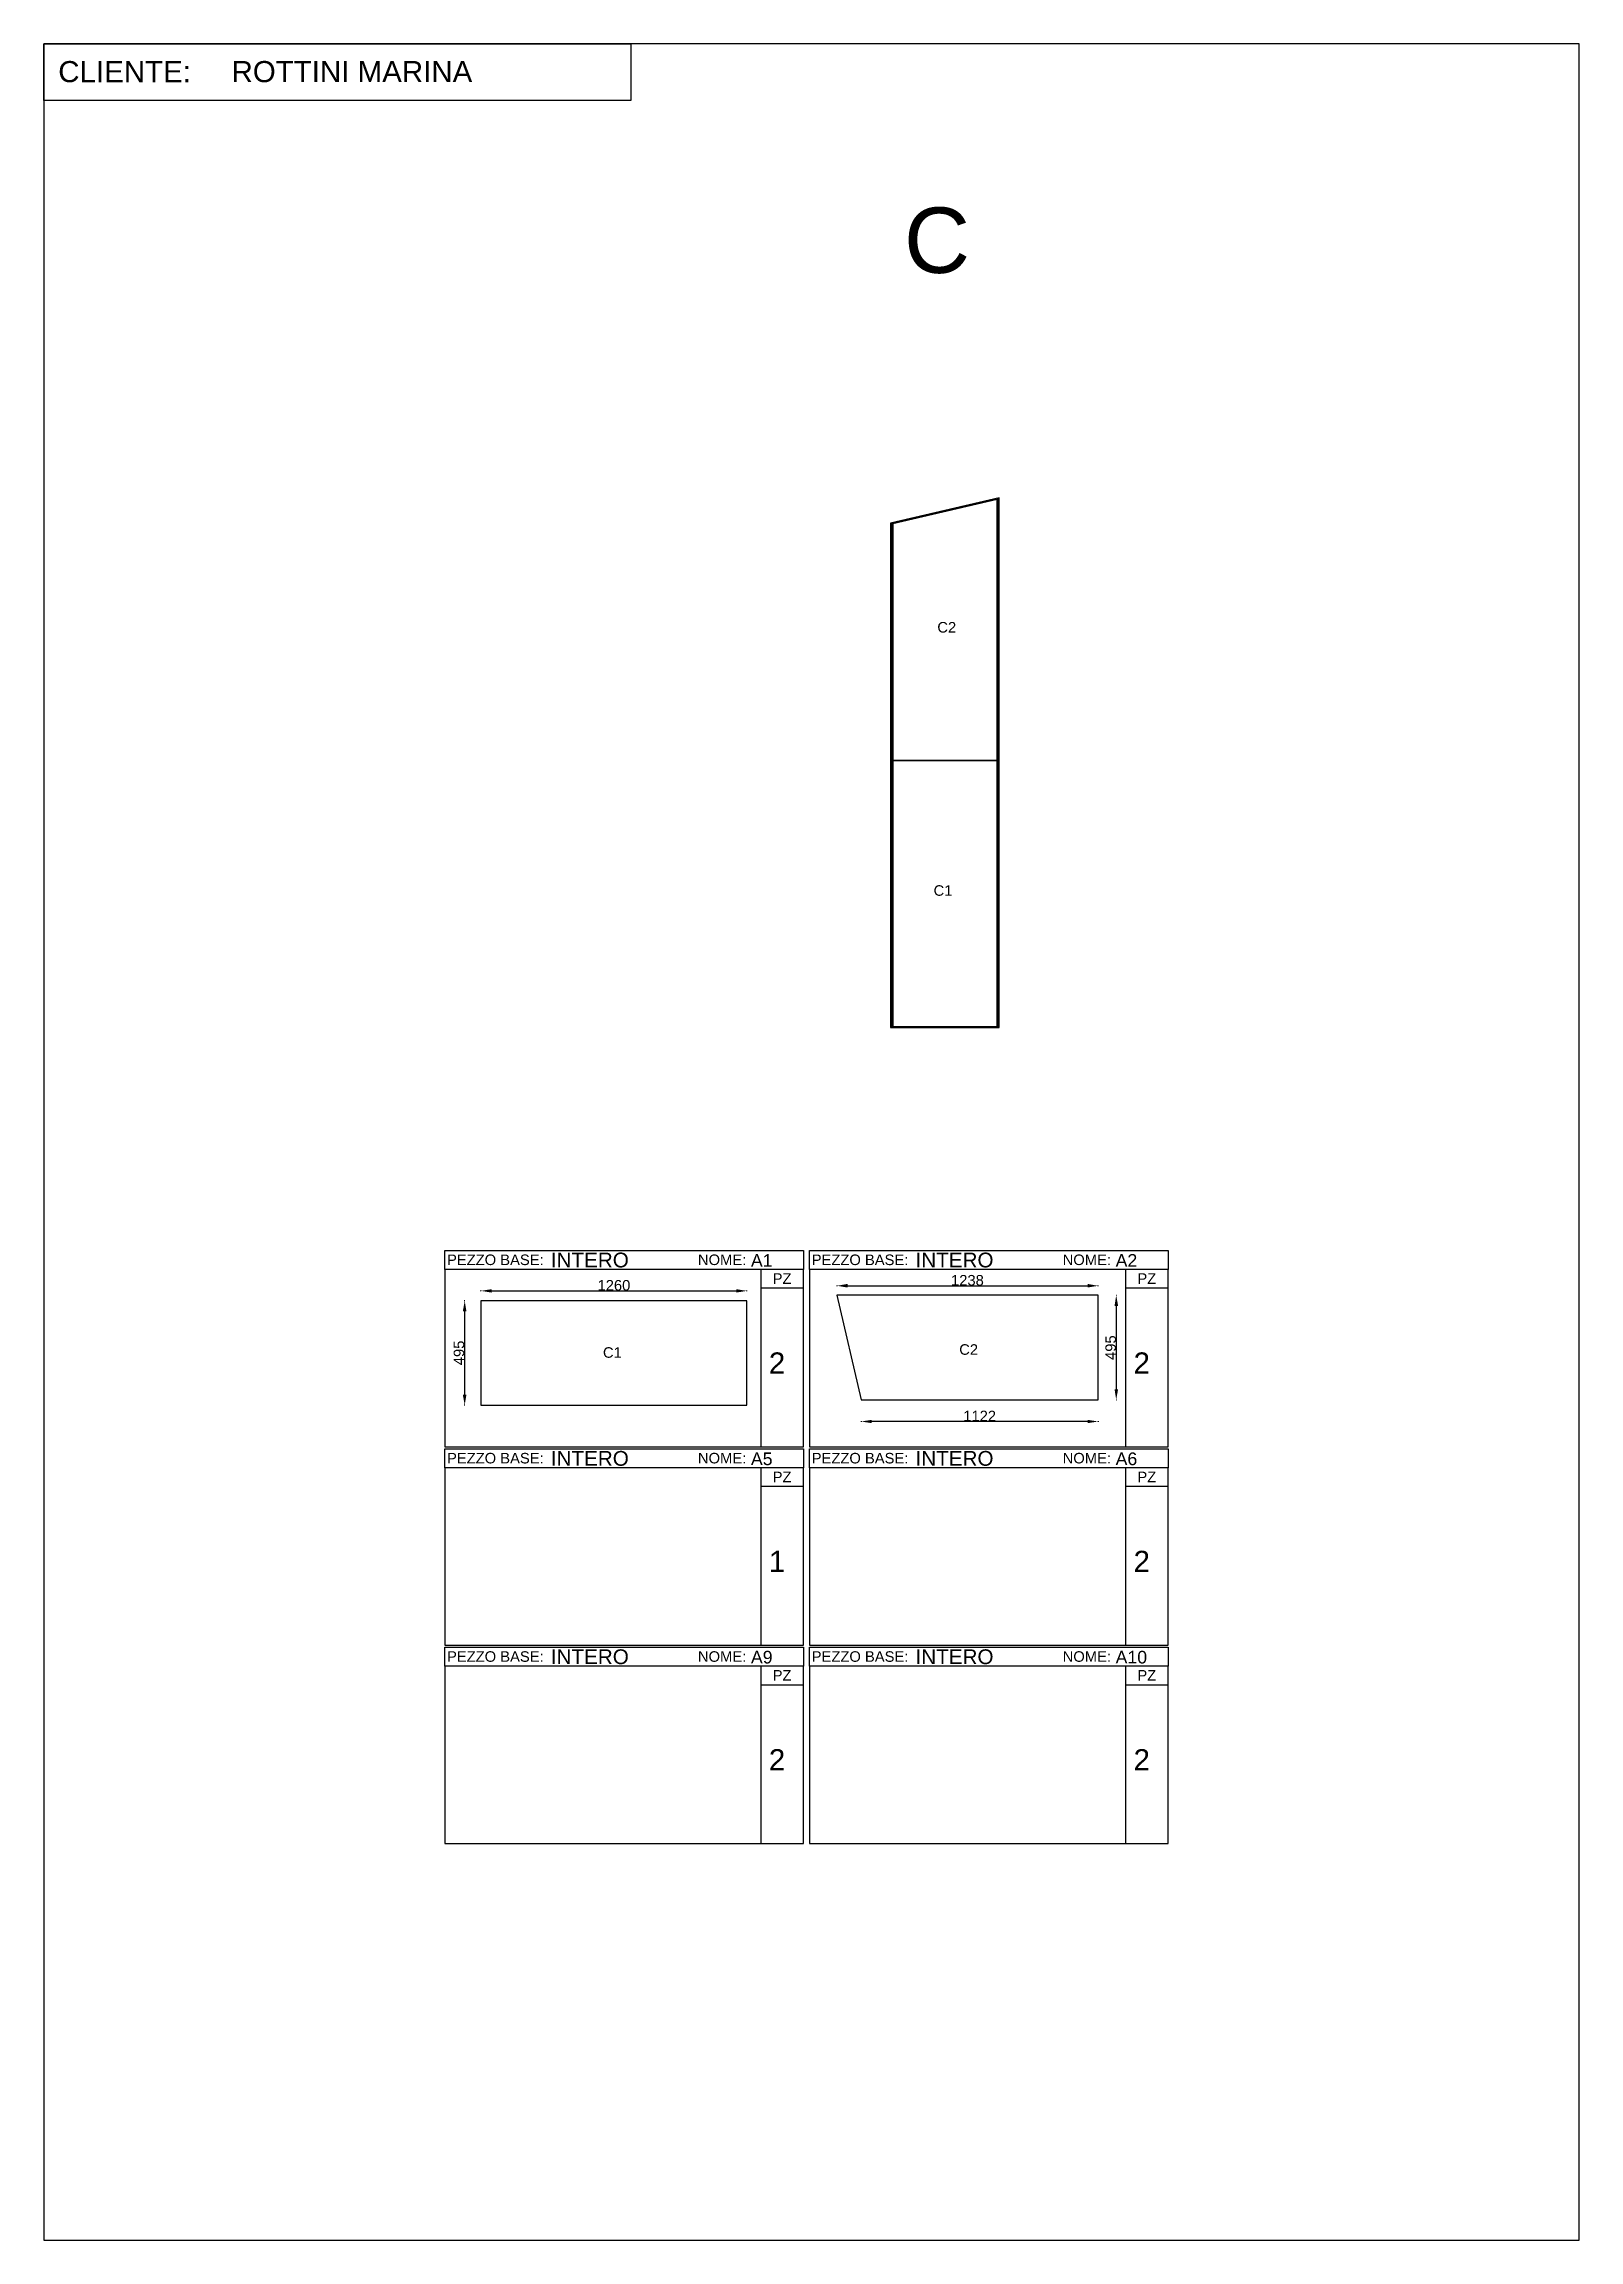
# Model space of a CAD drawing. Header units: millimetres. Extents: x -69675 to 28058, y -18677 to 10388.
# Drawn here: x -51377 to -44103, y -13652 to -3245 of the extents above; entities that cross this region are included whole.
import ezdxf

# ---------------------------------------------------------------- set-up
doc = ezdxf.new("R2010")
doc.units = ezdxf.units.MM
for name, color, linetype in [('- QUOTE', 7, 'Continuous'), ('DISTINTA PRODUZIONE', 7, 'Continuous'), ('FINESTRA', 7, 'Continuous'), ('NOTE TECNICHE', 7, 'Continuous'), ('OFFSET', 2, 'Continuous'), ('PERIMETRO', 1, 'Continuous')]:
    doc.layers.add(name, color=color, linetype=linetype)
doc.layers.add('PEZZI SU MISURA', color=7, linetype='Continuous', true_color=0xbb1e10)
doc.layers.add('TABELLE TAGLIO', color=7, linetype='Continuous', true_color=0x7f868a)
doc.styles.get("Standard").update_dxf_attribs({"font": 'arial.ttf'})
doc.dimstyles.new('ISO-25', dxfattribs={"dimtxt": 50, "dimasz": 50, "dimexe": 1.25, "dimexo": 0.625, "dimtad": 1, "dimdec": 0, "dimtxsty": 'Standard', "dimcen": 2.5, "dimadec": 0, "dimazin": 0, "dimtfac": 1, "dimtdec": 0, "dimtmove": 0, "dimatfit": 3, "dimfxl": 1, "dimfxlon": 1, "dimarcsym": 0})

msp = doc.modelspace()

# ---------------------------------------------------------------- texts
at = {"layer": 'DISTINTA PRODUZIONE', "char_height": 50, "attachment_point": 1}
for s, insert in [('C2', (-47143.6, -5984.5)), ('C1', (-47161.3, -7231.8)), ('C1', (-48727.9, -9421)), ('C2', (-47039.8, -9406.8))]:
    msp.add_mtext_dynamic_manual_height_columns(s, width=389.083, gutter_width=1550.9, heights=[0], dxfattribs=dict(at, insert=insert))
at = {"layer": 'FINESTRA', "char_height": 100, "attachment_point": 1}
for s, width, insert in [('CLIENTE:', 1075.057, (-51309, -3326.3)), ('ROTTINI MARINA', 5202.875, (-50487.9, -3326.2))]:
    msp.add_mtext_dynamic_manual_height_columns(s, width=width, gutter_width=1550.9, heights=[0], dxfattribs=dict(at, insert=insert))
at = {"layer": 'NOTE TECNICHE', "insert": (-47301.5, -4020.1), "char_height": 310.2, "attachment_point": 1}
msp.add_mtext_dynamic_manual_height_columns('C', width=1434.859, gutter_width=1550.9, heights=[0], dxfattribs=at)

# ---------------------------------------------------------------- blocks, each defined once
blk = doc.blocks.new('TABELLA PEZZI')
at = {"layer": 'TABELLE TAGLIO'}
for points in [[(0, 0), (0, 90), (1700, 90), (1700, 0), (0, 0)], [(1500, -840), (1700, -840), (1700, 0), (1500, 0)], [(1700, -89), (1500, -89)]]:
    blk.add_lwpolyline(points, dxfattribs=at)
blk.add_lwpolyline([(0, -840), (1500, -840), (1500, 0), (0, 0)], close=True, dxfattribs=at)
for tag, p, height in [('DERIVAZIONE', (503, 10), 70), ('NOME', (1451, 13), 60), ('QUANTITA', (1536, -493), 100)]:
    blk.add_attdef(tag, p, '', height=height)
for s, p in [('PEZZO BASE:', (11, 21)), ('NOME:', (1200, 21)), ('PZ', (1554, -68))]:
    blk.add_text(s, height=50, dxfattribs=at).set_placement(p)
blk = doc.blocks.new('*D126')
at = {"layer": '- QUOTE', "color": 0, "lineweight": -2, "transparency": 16777216}
for p, q in [((-49382, -9201), (-49385, -9201)), ((-49383, -9646), (-49383, -9251)), ((-49382, -9696), (-49385, -9696))]:
    blk.add_line(p, q, dxfattribs=at)
at = {"layer": '- QUOTE', "color": 0, "transparency": 16777216}
for points in [[(-49392, -9251), (-49375, -9251), (-49383, -9201)], [(-49392, -9646), (-49375, -9646), (-49383, -9696)]]:
    blk.add_solid(points, dxfattribs=at)
at = {"layer": 'Defpoints', "color": 0, "transparency": 16777216}
for p in [(-49383, -9201), (-49306, -9201), (-49306, -9696)]:
    blk.add_point(p, dxfattribs=at)
at = {"layer": '- QUOTE', "color": 0, "transparency": 16777216, "insert": (-49410, -9448), "char_height": 50, "attachment_point": 5, "rotation": 90}
blk.add_mtext('495', dxfattribs=at)
blk = doc.blocks.new('*D127')
at = {"layer": '- QUOTE', "color": 0, "lineweight": -2, "transparency": 16777216}
for p, q in [((-49306, -9155), (-49306, -9153)), ((-49256, -9154), (-48096, -9154)), ((-48046, -9155), (-48046, -9153))]:
    blk.add_line(p, q, dxfattribs=at)
at = {"layer": '- QUOTE', "color": 0, "transparency": 16777216}
for points in [[(-49256, -9146), (-49256, -9162), (-49306, -9154)], [(-48096, -9146), (-48096, -9162), (-48046, -9154)]]:
    blk.add_solid(points, dxfattribs=at)
at = {"layer": 'Defpoints', "color": 0, "transparency": 16777216}
for p in [(-48046, -9154), (-49306, -9201), (-48046, -9201)]:
    blk.add_point(p, dxfattribs=at)
at = {"layer": '- QUOTE', "color": 0, "transparency": 16777216, "insert": (-48676, -9128), "char_height": 50, "attachment_point": 5}
blk.add_mtext('1260', dxfattribs=at)
blk = doc.blocks.new('*D128')
at = {"layer": '- QUOTE', "color": 0, "lineweight": -2, "transparency": 16777216}
for p, q in [((-47619, -9131), (-47619, -9128)), ((-47569, -9130), (-46432, -9130)), ((-46382, -9131), (-46382, -9128))]:
    blk.add_line(p, q, dxfattribs=at)
at = {"layer": '- QUOTE', "color": 0, "transparency": 16777216}
for points in [[(-47569, -9121), (-47569, -9138), (-47619, -9130)], [(-46432, -9121), (-46432, -9138), (-46382, -9130)]]:
    blk.add_solid(points, dxfattribs=at)
at = {"layer": 'Defpoints', "color": 0, "transparency": 16777216}
for p in [(-46382, -9130), (-47619, -9175), (-46382, -9175)]:
    blk.add_point(p, dxfattribs=at)
at = {"layer": '- QUOTE', "color": 0, "transparency": 16777216, "insert": (-47001, -9104), "char_height": 50, "attachment_point": 5}
blk.add_mtext('1238', dxfattribs=at)
blk = doc.blocks.new('*D129')
at = {"layer": '- QUOTE', "color": 0, "lineweight": -2, "transparency": 16777216}
for p, q in [((-46297, -9175), (-46294, -9175)), ((-46296, -9225), (-46296, -9620)), ((-46297, -9670), (-46294, -9670))]:
    blk.add_line(p, q, dxfattribs=at)
at = {"layer": '- QUOTE', "color": 0, "transparency": 16777216}
for points in [[(-46304, -9225), (-46287, -9225), (-46296, -9175)], [(-46304, -9620), (-46287, -9620), (-46296, -9670)]]:
    blk.add_solid(points, dxfattribs=at)
at = {"layer": 'Defpoints', "color": 0, "transparency": 16777216}
for p in [(-46382, -9175), (-46382, -9670), (-46296, -9670)]:
    blk.add_point(p, dxfattribs=at)
at = {"layer": '- QUOTE', "color": 0, "transparency": 16777216, "insert": (-46322, -9423), "char_height": 50, "attachment_point": 5, "rotation": 90}
blk.add_mtext('495', dxfattribs=at)
blk = doc.blocks.new('*D130')
at = {"layer": '- QUOTE', "color": 0, "lineweight": -2, "transparency": 16777216}
for p, q in [((-47504, -9772), (-47504, -9774)), ((-46432, -9773), (-47454, -9773)), ((-46382, -9772), (-46382, -9774))]:
    blk.add_line(p, q, dxfattribs=at)
at = {"layer": '- QUOTE', "color": 0, "transparency": 16777216}
for points in [[(-47454, -9765), (-47454, -9781), (-47504, -9773)], [(-46432, -9765), (-46432, -9781), (-46382, -9773)]]:
    blk.add_solid(points, dxfattribs=at)
at = {"layer": 'Defpoints', "color": 0, "transparency": 16777216}
for p in [(-47504, -9670), (-46382, -9670), (-47504, -9773)]:
    blk.add_point(p, dxfattribs=at)
at = {"layer": '- QUOTE', "color": 0, "transparency": 16777216, "insert": (-46943, -9747), "char_height": 50, "attachment_point": 5}
blk.add_mtext('1122', dxfattribs=at)

# ---------------------------------------------------------------- dimensions: what is measured, and where the dimension line sits
at = {"layer": '- QUOTE'}
for base, p1, p2, picture, middle in [((-48046.2, -9153.9), (-49306.2, -9200.6), (-48046.2, -9200.6), '*D127', (-48676.2, -9127.8)), ((-46381.8, -9129.7), (-47619.4, -9175), (-46381.8, -9175), '*D128', (-47000.6, -9103.6)), ((-47504, -9772.9), (-46381.8, -9670), (-47504, -9670), '*D130', (-46942.9, -9747.2))]:
    dim = msp.add_linear_dim(base=base, p1=p1, p2=p2, dimstyle='ISO-25', dxfattribs=at)
    dim.commit()
    dim.dimension.update_dxf_attribs({"geometry": picture, "text_midpoint": middle})
for base, p1, p2, picture, middle in [((-49383.4, -9200.6), (-49306.2, -9695.6), (-49306.2, -9200.6), '*D126', (-49409.6, -9448.1)), ((-46295.6, -9670), (-46381.8, -9175), (-46381.8, -9670), '*D129', (-46321.7, -9422.5))]:
    dim = msp.add_linear_dim(base=base, p1=p1, p2=p2, angle=90, dimstyle='ISO-25', dxfattribs=at)
    dim.commit()
    dim.dimension.update_dxf_attribs({"geometry": picture, "text_midpoint": middle})

# ---------------------------------------------------------------- linework, layer by layer
msp.add_lwpolyline([(-51376.9, -13652), (-44102.8, -13652), (-44102.8, -3245), (-51376.9, -3245)], close=True)
at = {"layer": 'FINESTRA'}
msp.add_lwpolyline([(-51376.9, -3245), (-48596, -3245), (-48596, -3513.6), (-51376.9, -3513.6)], close=True, dxfattribs=at)
at = {"layer": 'OFFSET'}
msp.add_lwpolyline([(-46855.2, -5402.2), (-47360.2, -5519.8), (-47360.2, -7900.9), (-46855.2, -7900.9)], close=True, dxfattribs=at)
at = {"layer": 'PERIMETRO'}
msp.add_lwpolyline([(-46850.2, -5395.9), (-47365.2, -5515.9), (-47365.2, -7905.9), (-46850.2, -7905.9)], close=True, dxfattribs=at)
at = {"layer": 'PEZZI SU MISURA'}
for points in [[(-47355.1, -6640.9), (-46860.1, -6640.9), (-46860.1, -5403.3), (-47355.1, -5518.6), (-47355.1, -6640.9)], [(-47355.1, -7900.9), (-46860.1, -7900.9), (-46860.1, -6640.9), (-47355.1, -6640.9), (-47355.1, -7900.9)], [(-48046.2, -9695.6), (-48046.2, -9200.6), (-49306.2, -9200.6), (-49306.2, -9695.6), (-48046.2, -9695.6)], [(-46381.8, -9670), (-46381.8, -9175), (-47619.4, -9175), (-47504, -9670), (-46381.8, -9670)]]:
    msp.add_lwpolyline(points, dxfattribs=at)

# ---------------------------------------------------------------- block references
at = {"layer": 'TABELLE TAGLIO'}
for p, values in [((-49477.9, -9052.7), {'QUANTITA': '2', 'DERIVAZIONE': 'INTERO', 'NOME': 'A1'}), ((-47749.8, -9052.7), {'QUANTITA': '2', 'DERIVAZIONE': 'INTERO', 'NOME': 'A2'}), ((-49477.9, -9992.7), {'QUANTITA': '1', 'DERIVAZIONE': 'INTERO', 'NOME': 'A5'}), ((-47749.8, -9992.7), {'QUANTITA': '2', 'DERIVAZIONE': 'INTERO', 'NOME': 'A6'}), ((-49477.9, -10932.7), {'QUANTITA': '2', 'DERIVAZIONE': 'INTERO', 'NOME': 'A9'}), ((-47749.8, -10932.7), {'QUANTITA': '2', 'DERIVAZIONE': 'INTERO', 'NOME': 'A10'})]:
    msp.add_blockref('TABELLA PEZZI', p, dxfattribs=at).add_auto_attribs(values)

msp.set_redraw_order([(e.dxf.handle, doc.entitydb.next_handle()) for e in msp.query("TEXT MTEXT ATTDEF DIMENSION ARC_DIMENSION")])  # texts and dimensions are drawn at this point

doc.saveas('drawing.dxf')
